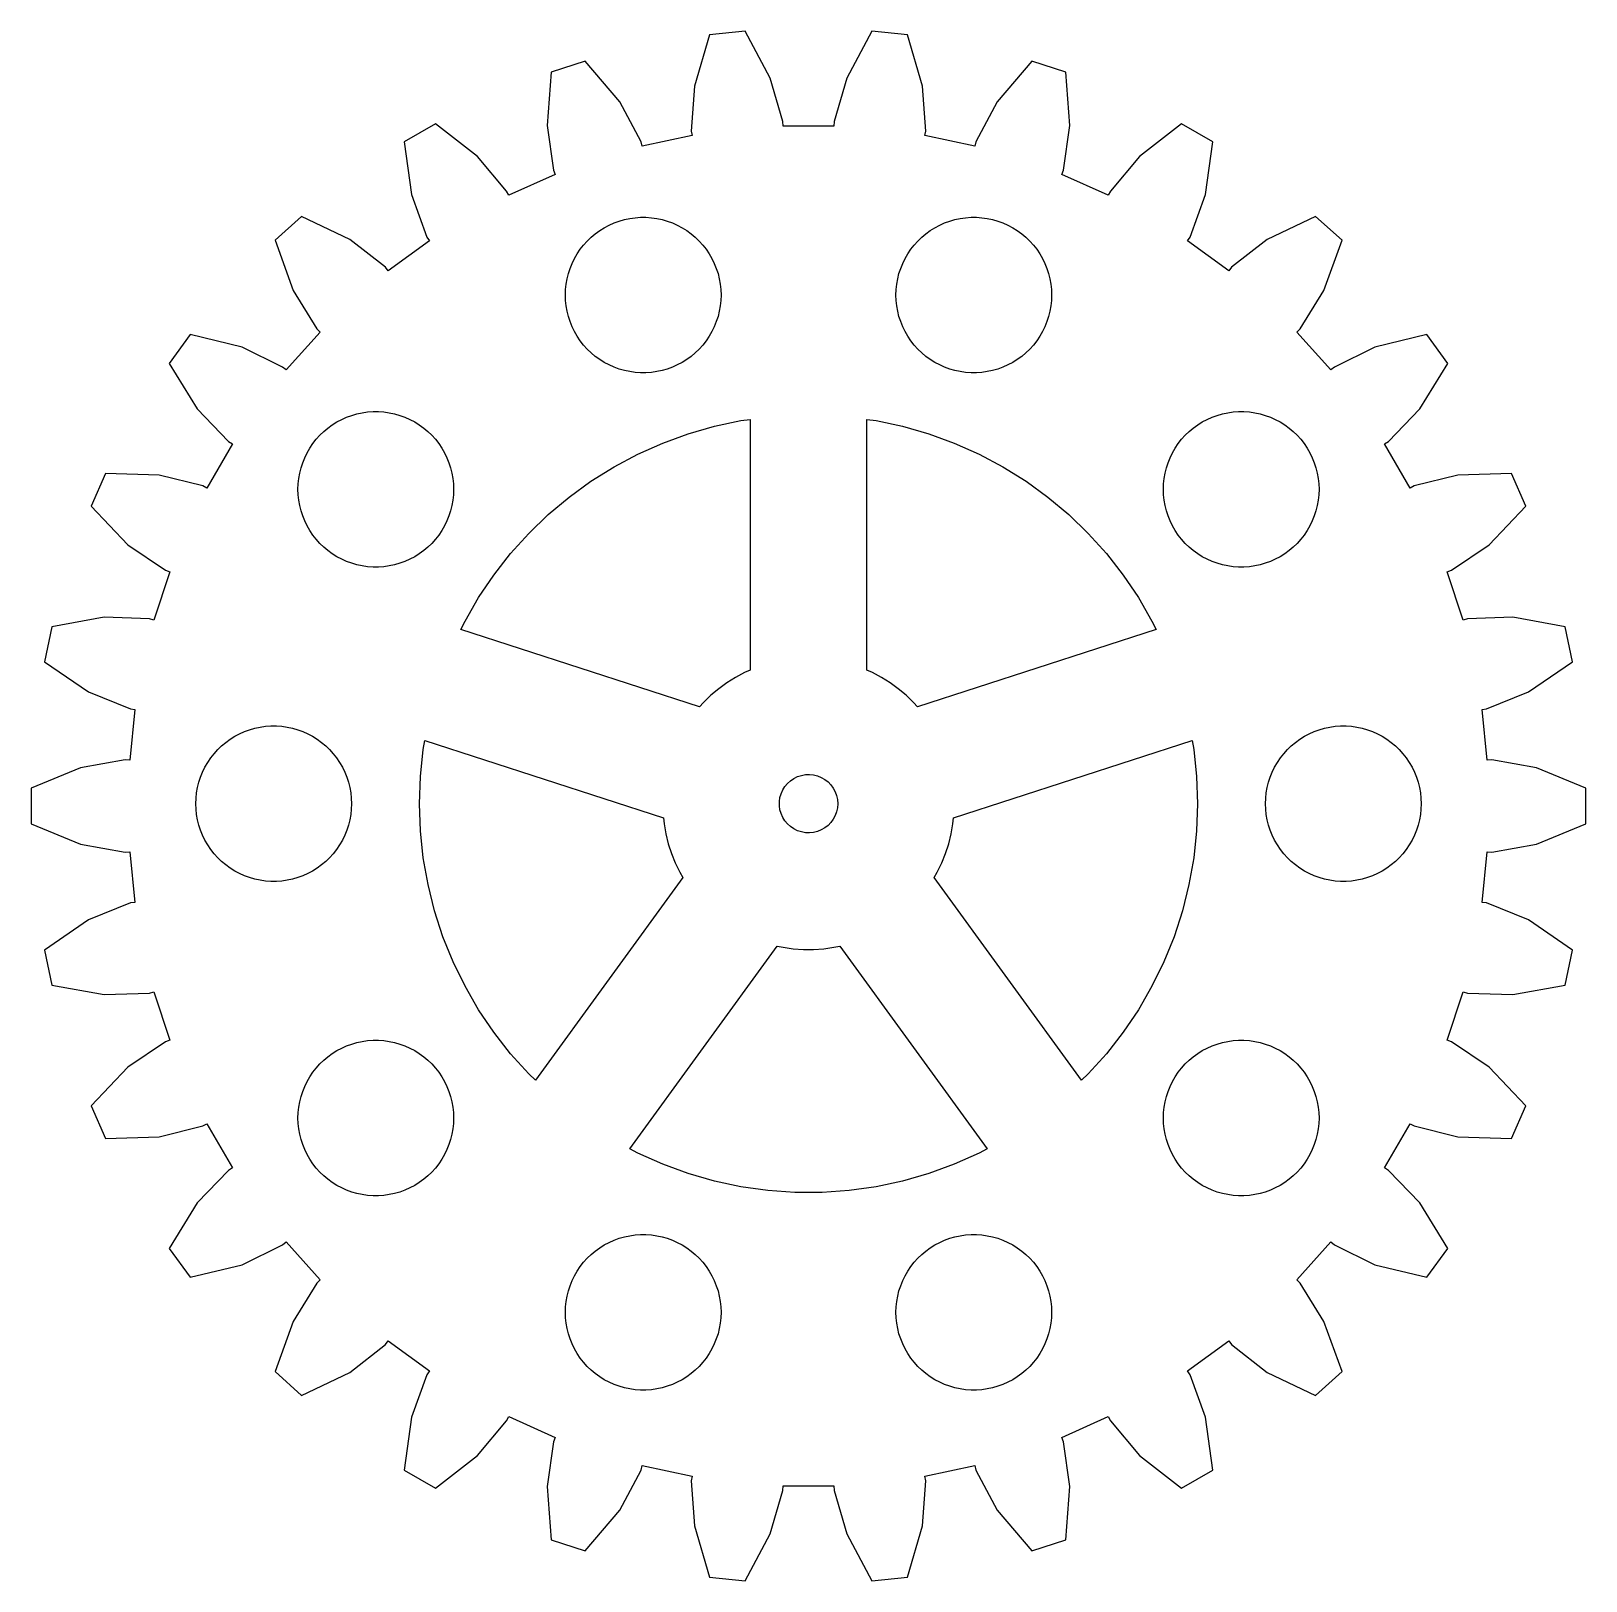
# Model space of a CAD drawing. Header units: metres. Extents: x -8 to 8, y -8 to 7.9.
import ezdxf

# ---------------------------------------------------------------- set-up
doc = ezdxf.new("R2010")
doc.units = ezdxf.units.M

msp = doc.modelspace()

# ---------------------------------------------------------------- linework, layer by layer
for p, q in [((-1.01855, 7.90723), (-1.17285, 7.37988)), ((-0.652344, 7.94531), (-1.01855, 7.90723)), ((-0.392578, 7.46191), (-0.652344, 7.94531)), ((0.652344, 7.94531), (0.392578, 7.46191)), ((1.01855, 7.90723), (0.652344, 7.94531)), ((1.17285, 7.37988), (1.01855, 7.90723)), ((-2.64551, 7.52246), (-2.68652, 6.97461)), ((-2.29492, 7.63574), (-2.64551, 7.52246)), ((-1.94043, 7.2168), (-2.29492, 7.63574)), ((2.29492, 7.63574), (1.94043, 7.2168)), ((2.64551, 7.52246), (2.29492, 7.63574)), ((2.68652, 6.97461), (2.64551, 7.52246)), ((-1.17285, 7.37988), (-1.20508, 6.91699)), ((-0.263672, 7.01562), (-0.392578, 7.46191)), ((0.392578, 7.46191), (0.263672, 7.01562)), ((1.20508, 6.91699), (1.17285, 7.37988)), ((-1.72168, 6.80664), (-1.94043, 7.2168)), ((1.94043, 7.2168), (1.72168, 6.80664)), ((-3.83691, 6.99121), (-4.15625, 6.80762)), ((-3.40332, 6.65527), (-3.83691, 6.99121)), ((-2.68652, 6.97461), (-2.62207, 6.51465)), ((-1.20508, 6.91699), (-1.19727, 6.87012)), ((-0.261719, 6.96777), (-0.263672, 7.01562)), ((0.261719, 6.96777), (-0.261719, 6.96777)), ((0.263672, 7.01562), (0.261719, 6.96777)), ((1.19727, 6.87012), (1.20508, 6.91699)), ((2.62207, 6.51465), (2.68652, 6.97461)), ((3.83691, 6.99121), (3.40332, 6.65527)), ((4.15625, 6.80762), (3.83691, 6.99121)), ((-4.15625, 6.80762), (-4.08301, 6.26367)), ((-1.70996, 6.76074), (-1.72168, 6.80664)), ((-1.19727, 6.87012), (-1.70996, 6.76074)), ((1.70996, 6.76074), (1.19727, 6.87012)), ((1.72168, 6.80664), (1.70996, 6.76074)), ((4.08301, 6.26367), (4.15625, 6.80762)), ((-3.10449, 6.2998), (-3.40332, 6.65527)), ((3.40332, 6.65527), (3.10449, 6.2998)), ((-2.60449, 6.46973), (-3.08301, 6.25684)), ((-2.62207, 6.51465), (-2.60449, 6.46973)), ((2.60449, 6.46973), (2.62207, 6.51465)), ((3.08301, 6.25684), (2.60449, 6.46973)), ((-4.08301, 6.26367), (-3.92383, 5.82617)), ((-3.08301, 6.25684), (-3.10449, 6.2998)), ((3.10449, 6.2998), (3.08301, 6.25684)), ((3.92383, 5.82617), (4.08301, 6.26367)), ((-5.21191, 6.04004), (-5.48535, 5.79395)), ((-4.71777, 5.80176), (-5.21191, 6.04004)), ((-2.14694, 5.89403), (-2.09958, 5.92363)), ((-2.09958, 5.92363), (-2.05028, 5.94984)), ((-2.05028, 5.94984), (-1.99927, 5.97255)), ((-1.99927, 5.97255), (-1.94679, 5.99165)), ((-1.94679, 5.99165), (-1.89313, 6.00703)), ((-1.89313, 6.00703), (-1.8385, 6.01865)), ((-1.8385, 6.01865), (-1.7832, 6.02643)), ((-1.7832, 6.02643), (-1.72751, 6.03032)), ((-1.72751, 6.03032), (-1.67166, 6.03032)), ((-1.67166, 6.03032), (-1.61597, 6.02643)), ((-1.61597, 6.02643), (-1.56067, 6.01865)), ((-1.56067, 6.01865), (-1.50604, 6.00703)), ((-1.50604, 6.00703), (-1.45238, 5.99165)), ((-1.45238, 5.99165), (-1.3999, 5.97255)), ((-1.3999, 5.97255), (-1.34889, 5.94984)), ((-1.34889, 5.94984), (-1.29959, 5.92363)), ((-1.29959, 5.92363), (-1.25223, 5.89403)), ((1.25223, 5.89403), (1.29959, 5.92363)), ((1.29959, 5.92363), (1.34889, 5.94984)), ((1.34889, 5.94984), (1.3999, 5.97255)), ((1.3999, 5.97255), (1.45238, 5.99165)), ((1.45238, 5.99165), (1.50604, 6.00703)), ((1.50604, 6.00703), (1.56067, 6.01865)), ((1.56067, 6.01865), (1.61597, 6.02643)), ((1.61597, 6.02643), (1.67166, 6.03032)), ((1.67166, 6.03032), (1.72751, 6.03032)), ((1.72751, 6.03032), (1.7832, 6.02643)), ((1.7832, 6.02643), (1.8385, 6.01865)), ((1.8385, 6.01865), (1.89313, 6.00703)), ((1.89313, 6.00703), (1.94679, 5.99165)), ((1.94679, 5.99165), (1.99927, 5.97255)), ((1.99927, 5.97255), (2.05028, 5.94984)), ((2.05028, 5.94984), (2.09958, 5.92363)), ((2.09958, 5.92363), (2.14694, 5.89403)), ((5.21191, 6.04004), (4.71777, 5.80176)), ((5.48633, 5.79395), (5.21191, 6.04004)), ((-5.48535, 5.79395), (-5.30078, 5.27734)), ((-4.35059, 5.5166), (-4.71777, 5.80176)), ((-3.89746, 5.78711), (-4.32129, 5.47852)), ((-3.92383, 5.82617), (-3.89746, 5.78711)), ((-2.31242, 5.74504), (-2.27505, 5.78653)), ((-2.27505, 5.78653), (-2.23489, 5.82532)), ((-2.23489, 5.82532), (-2.19211, 5.86121)), ((-2.19211, 5.86121), (-2.14694, 5.89403)), ((-1.25223, 5.89403), (-1.20706, 5.86121)), ((-1.20706, 5.86121), (-1.16428, 5.82532)), ((-1.16428, 5.82532), (-1.12411, 5.78653)), ((-1.12411, 5.78653), (-1.08675, 5.74504)), ((1.08675, 5.74504), (1.12411, 5.78653)), ((1.12411, 5.78653), (1.16428, 5.82532)), ((1.16428, 5.82532), (1.20706, 5.86121)), ((1.20706, 5.86121), (1.25223, 5.89403)), ((2.14694, 5.89403), (2.19211, 5.86121)), ((2.19211, 5.86121), (2.23489, 5.82532)), ((2.23489, 5.82532), (2.27505, 5.78653)), ((2.27505, 5.78653), (2.31242, 5.74504)), ((3.89746, 5.78711), (3.92383, 5.82617)), ((4.32129, 5.47852), (3.89746, 5.78711)), ((4.71777, 5.80176), (4.35059, 5.5166)), ((5.30078, 5.27734), (5.48633, 5.79395)), ((-2.43042, 5.5562), (-2.40594, 5.60638)), ((-2.40594, 5.60638), (-2.37802, 5.65474)), ((-2.37802, 5.65474), (-2.3468, 5.70103)), ((-2.3468, 5.70103), (-2.31242, 5.74504)), ((-1.08675, 5.74504), (-1.05237, 5.70103)), ((-1.05237, 5.70103), (-1.02115, 5.65474)), ((-1.02115, 5.65474), (-0.993225, 5.60638)), ((-0.993225, 5.60638), (-0.96875, 5.5562)), ((0.96875, 5.5562), (0.993225, 5.60638)), ((0.993225, 5.60638), (1.02115, 5.65474)), ((1.02115, 5.65474), (1.05237, 5.70103)), ((1.05237, 5.70103), (1.08675, 5.74504)), ((2.31242, 5.74504), (2.3468, 5.70103)), ((2.3468, 5.70103), (2.37802, 5.65474)), ((2.37802, 5.65474), (2.40594, 5.60638)), ((2.40594, 5.60638), (2.43042, 5.5562)), ((-4.32129, 5.47852), (-4.35059, 5.5166)), ((-2.4821, 5.39713), (-2.4686, 5.45131)), ((-2.4686, 5.45131), (-2.45134, 5.50443)), ((-2.45134, 5.50443), (-2.43042, 5.5562)), ((-0.96875, 5.5562), (-0.94783, 5.50443)), ((-0.94783, 5.50443), (-0.930573, 5.45131)), ((-0.930573, 5.45131), (-0.917068, 5.39713)), ((0.917068, 5.39713), (0.930573, 5.45131)), ((0.930573, 5.45131), (0.94783, 5.50443)), ((0.94783, 5.50443), (0.96875, 5.5562)), ((2.43042, 5.5562), (2.45134, 5.50443)), ((2.45134, 5.50443), (2.4686, 5.45131)), ((2.4686, 5.45131), (2.4821, 5.39713)), ((4.35059, 5.5166), (4.32129, 5.47852)), ((-5.30078, 5.27734), (-5.05469, 4.88281)), ((-2.49959, 5.2308), (-2.49763, 5.28661)), ((-2.49763, 5.28661), (-2.49181, 5.34215)), ((-2.49181, 5.34215), (-2.4821, 5.39713)), ((-0.917068, 5.39713), (-0.907364, 5.34215)), ((-0.907364, 5.34215), (-0.901535, 5.28661)), ((-0.901535, 5.28661), (-0.899582, 5.2308)), ((0.899582, 5.2308), (0.901535, 5.28661)), ((0.901535, 5.28661), (0.907364, 5.34215)), ((0.907364, 5.34215), (0.917068, 5.39713)), ((2.4821, 5.39713), (2.49181, 5.34215)), ((2.49181, 5.34215), (2.49763, 5.28661)), ((2.49763, 5.28661), (2.49959, 5.2308)), ((5.05469, 4.88281), (5.30078, 5.27734)), ((-2.49763, 5.175), (-2.49959, 5.2308)), ((-2.49181, 5.11946), (-2.49763, 5.175)), ((-2.4821, 5.06447), (-2.49181, 5.11946)), ((-0.907364, 5.11946), (-0.917068, 5.06447)), ((-0.901535, 5.175), (-0.907364, 5.11946)), ((-0.899582, 5.2308), (-0.901535, 5.175)), ((0.901535, 5.175), (0.899582, 5.2308)), ((0.907364, 5.11946), (0.901535, 5.175)), ((0.917068, 5.06447), (0.907364, 5.11946)), ((2.49181, 5.11946), (2.4821, 5.06447)), ((2.49763, 5.175), (2.49181, 5.11946)), ((2.49959, 5.2308), (2.49763, 5.175)), ((-2.4686, 5.0103), (-2.4821, 5.06447)), ((-2.45134, 4.95718), (-2.4686, 5.0103)), ((-2.43042, 4.90541), (-2.45134, 4.95718)), ((-0.94783, 4.95718), (-0.96875, 4.90541)), ((-0.930573, 5.0103), (-0.94783, 4.95718)), ((-0.917068, 5.06447), (-0.930573, 5.0103)), ((0.930573, 5.0103), (0.917068, 5.06447)), ((0.94783, 4.95718), (0.930573, 5.0103)), ((0.96875, 4.90541), (0.94783, 4.95718)), ((2.45134, 4.95718), (2.43042, 4.90541)), ((2.4686, 5.0103), (2.45134, 4.95718)), ((2.4821, 5.06447), (2.4686, 5.0103)), ((-6.3584, 4.82422), (-6.5752, 4.52637)), ((-5.8252, 4.69434), (-6.3584, 4.82422)), ((-5.02051, 4.84961), (-5.37109, 4.45996)), ((-5.05469, 4.88281), (-5.02051, 4.84961)), ((-2.40594, 4.85522), (-2.43042, 4.90541)), ((-2.37802, 4.80687), (-2.40594, 4.85522)), ((-2.3468, 4.76057), (-2.37802, 4.80687)), ((-1.02115, 4.80687), (-1.05237, 4.76057)), ((-0.993225, 4.85522), (-1.02115, 4.80687)), ((-0.96875, 4.90541), (-0.993225, 4.85522)), ((0.993225, 4.85522), (0.96875, 4.90541)), ((1.02115, 4.80687), (0.993225, 4.85522)), ((1.05237, 4.76057), (1.02115, 4.80687)), ((2.37802, 4.80687), (2.3468, 4.76057)), ((2.40594, 4.85522), (2.37802, 4.80687)), ((2.43042, 4.90541), (2.40594, 4.85522)), ((5.02051, 4.84961), (5.05469, 4.88281)), ((5.37109, 4.45996), (5.02051, 4.84961)), ((6.3584, 4.82422), (5.8252, 4.69434)), ((6.5752, 4.52637), (6.3584, 4.82422)), ((-5.40723, 4.49023), (-5.8252, 4.69434)), ((-2.31242, 4.71657), (-2.3468, 4.76057)), ((-2.27505, 4.67508), (-2.31242, 4.71657)), ((-2.23489, 4.63629), (-2.27505, 4.67508)), ((-1.12411, 4.67508), (-1.16428, 4.63629)), ((-1.08675, 4.71657), (-1.12411, 4.67508)), ((-1.05237, 4.76057), (-1.08675, 4.71657)), ((1.08675, 4.71657), (1.05237, 4.76057)), ((1.12411, 4.67508), (1.08675, 4.71657)), ((1.16428, 4.63629), (1.12411, 4.67508)), ((2.27505, 4.67508), (2.23489, 4.63629)), ((2.31242, 4.71657), (2.27505, 4.67508)), ((2.3468, 4.76057), (2.31242, 4.71657)), ((5.8252, 4.69434), (5.40723, 4.49023)), ((-6.5752, 4.52637), (-6.28711, 4.05957)), ((-5.37109, 4.45996), (-5.40723, 4.49023)), ((-2.19211, 4.60039), (-2.23489, 4.63629)), ((-2.14694, 4.56757), (-2.19211, 4.60039)), ((-2.09958, 4.53798), (-2.14694, 4.56757)), ((-2.05028, 4.51176), (-2.09958, 4.53798)), ((-1.99927, 4.48906), (-2.05028, 4.51176)), ((-1.94679, 4.46996), (-1.99927, 4.48906)), ((-1.3999, 4.48906), (-1.45238, 4.46996)), ((-1.34889, 4.51176), (-1.3999, 4.48906)), ((-1.29959, 4.53798), (-1.34889, 4.51176)), ((-1.25223, 4.56757), (-1.29959, 4.53798)), ((-1.20706, 4.60039), (-1.25223, 4.56757)), ((-1.16428, 4.63629), (-1.20706, 4.60039)), ((1.20706, 4.60039), (1.16428, 4.63629)), ((1.25223, 4.56757), (1.20706, 4.60039)), ((1.29959, 4.53798), (1.25223, 4.56757)), ((1.34889, 4.51176), (1.29959, 4.53798)), ((1.3999, 4.48906), (1.34889, 4.51176)), ((1.45238, 4.46996), (1.3999, 4.48906)), ((1.99927, 4.48906), (1.94679, 4.46996)), ((2.05028, 4.51176), (1.99927, 4.48906)), ((2.09958, 4.53798), (2.05028, 4.51176)), ((2.14694, 4.56757), (2.09958, 4.53798)), ((2.19211, 4.60039), (2.14694, 4.56757)), ((2.23489, 4.63629), (2.19211, 4.60039)), ((5.40723, 4.49023), (5.37109, 4.45996)), ((6.28711, 4.05957), (6.5752, 4.52637)), ((-1.89313, 4.45456), (-1.94679, 4.46996)), ((-1.8385, 4.44296), (-1.89313, 4.45456)), ((-1.7832, 4.43518), (-1.8385, 4.44296)), ((-1.72751, 4.43129), (-1.7832, 4.43518)), ((-1.67166, 4.43129), (-1.72751, 4.43129)), ((-1.61597, 4.43518), (-1.67166, 4.43129)), ((-1.56067, 4.44296), (-1.61597, 4.43518)), ((-1.50604, 4.45456), (-1.56067, 4.44296)), ((-1.45238, 4.46996), (-1.50604, 4.45456)), ((1.50604, 4.45456), (1.45238, 4.46996)), ((1.56067, 4.44296), (1.50604, 4.45456)), ((1.61597, 4.43518), (1.56067, 4.44296)), ((1.67166, 4.43129), (1.61597, 4.43518)), ((1.72751, 4.43129), (1.67166, 4.43129)), ((1.7832, 4.43518), (1.72751, 4.43129)), ((1.8385, 4.44296), (1.7832, 4.43518)), ((1.89313, 4.45456), (1.8385, 4.44296)), ((1.94679, 4.46996), (1.89313, 4.45456)), ((-6.28711, 4.05957), (-5.96387, 3.72461)), ((-4.69679, 3.99365), (-4.64313, 4.00905)), ((-4.64313, 4.00905), (-4.5885, 4.02066)), ((-4.5885, 4.02066), (-4.5332, 4.02843)), ((-4.5332, 4.02843), (-4.47751, 4.03232)), ((-4.47751, 4.03232), (-4.42166, 4.03232)), ((-4.42166, 4.03232), (-4.36597, 4.02843)), ((-4.36597, 4.02843), (-4.31067, 4.02066)), ((-4.31067, 4.02066), (-4.25604, 4.00905)), ((-4.25604, 4.00905), (-4.20238, 3.99365)), ((4.20238, 3.99365), (4.25604, 4.00905)), ((4.25604, 4.00905), (4.31067, 4.02066)), ((4.31067, 4.02066), (4.36597, 4.02843)), ((4.36597, 4.02843), (4.42166, 4.03232)), ((4.42166, 4.03232), (4.47751, 4.03232)), ((4.47751, 4.03232), (4.5332, 4.02843)), ((4.5332, 4.02843), (4.5885, 4.02066)), ((4.5885, 4.02066), (4.64313, 4.00905)), ((4.64313, 4.00905), (4.69679, 3.99365)), ((5.96387, 3.72461), (6.28711, 4.05957)), ((-4.98489, 3.82733), (-4.94211, 3.86322)), ((-4.94211, 3.86322), (-4.89694, 3.89604)), ((-4.89694, 3.89604), (-4.84958, 3.92563)), ((-4.84958, 3.92563), (-4.80028, 3.95184)), ((-4.80028, 3.95184), (-4.74927, 3.97456)), ((-4.74927, 3.97456), (-4.69679, 3.99365)), ((-4.20238, 3.99365), (-4.1499, 3.97456)), ((-4.1499, 3.97456), (-4.09889, 3.95184)), ((-4.09889, 3.95184), (-4.04959, 3.92563)), ((-4.04959, 3.92563), (-4.00223, 3.89604)), ((-4.00223, 3.89604), (-3.95706, 3.86322)), ((-3.95706, 3.86322), (-3.91428, 3.82733)), ((-1.23605, 3.80421), (-0.967682, 3.88118)), ((-0.967682, 3.88118), (-0.69458, 3.93922)), ((-0.69458, 3.93922), (-0.599991, 3.95251)), ((-0.599991, 3.95251), (-0.599991, 1.37381)), ((0.599991, 1.37381), (0.599991, 3.95251)), ((0.599991, 3.95251), (0.69458, 3.93922)), ((0.69458, 3.93922), (0.967682, 3.88118)), ((0.967682, 3.88118), (1.23605, 3.80421)), ((3.91428, 3.82733), (3.95706, 3.86322)), ((3.95706, 3.86322), (4.00223, 3.89604)), ((4.00223, 3.89604), (4.04959, 3.92563)), ((4.04959, 3.92563), (4.09889, 3.95184)), ((4.09889, 3.95184), (4.1499, 3.97456)), ((4.1499, 3.97456), (4.20238, 3.99365)), ((4.69679, 3.99365), (4.74927, 3.97456)), ((4.74927, 3.97456), (4.80028, 3.95184)), ((4.80028, 3.95184), (4.84958, 3.92563)), ((4.84958, 3.92563), (4.89694, 3.89604)), ((4.89694, 3.89604), (4.94211, 3.86322)), ((4.94211, 3.86322), (4.98489, 3.82733)), ((-5.92383, 3.69922), (-6.18555, 3.24512)), ((-5.96387, 3.72461), (-5.92383, 3.69922)), ((-5.12802, 3.65675), (-5.0968, 3.70303)), ((-5.0968, 3.70303), (-5.06242, 3.74704)), ((-5.06242, 3.74704), (-5.02505, 3.78854)), ((-5.02505, 3.78854), (-4.98489, 3.82733)), ((-3.91428, 3.82733), (-3.87411, 3.78854)), ((-3.87411, 3.78854), (-3.83675, 3.74704)), ((-3.83675, 3.74704), (-3.80237, 3.70303)), ((-3.80237, 3.70303), (-3.77115, 3.65675)), ((-1.75348, 3.59517), (-1.49841, 3.70872)), ((-1.49841, 3.70872), (-1.23605, 3.80421)), ((1.23605, 3.80421), (1.49841, 3.70872)), ((1.49841, 3.70872), (1.75348, 3.59517)), ((3.77115, 3.65675), (3.80237, 3.70303)), ((3.80237, 3.70303), (3.83675, 3.74704)), ((3.83675, 3.74704), (3.87411, 3.78854)), ((3.87411, 3.78854), (3.91428, 3.82733)), ((4.98489, 3.82733), (5.02505, 3.78854)), ((5.02505, 3.78854), (5.06242, 3.74704)), ((5.06242, 3.74704), (5.0968, 3.70303)), ((5.0968, 3.70303), (5.12802, 3.65675)), ((5.92383, 3.69922), (5.96387, 3.72461)), ((6.18555, 3.24512), (5.92383, 3.69922)), ((-5.20134, 3.50642), (-5.18042, 3.5582)), ((-5.18042, 3.5582), (-5.15594, 3.60838)), ((-5.15594, 3.60838), (-5.12802, 3.65675)), ((-3.77115, 3.65675), (-3.74323, 3.60838)), ((-3.74323, 3.60838), (-3.71875, 3.5582)), ((-3.71875, 3.5582), (-3.69783, 3.50642)), ((-1.99998, 3.4641), (-1.75348, 3.59517)), ((1.75348, 3.59517), (2, 3.4641)), ((3.69783, 3.50642), (3.71875, 3.5582)), ((3.71875, 3.5582), (3.74323, 3.60838)), ((3.74323, 3.60838), (3.77115, 3.65675)), ((5.12802, 3.65675), (5.15594, 3.60838)), ((5.15594, 3.60838), (5.18042, 3.5582)), ((5.18042, 3.5582), (5.20134, 3.50642)), ((-7.22754, 3.39648), (-7.37793, 3.05957)), ((-6.67871, 3.37988), (-7.22754, 3.39648)), ((-6.22754, 3.26758), (-6.67871, 3.37988)), ((-5.24181, 3.34415), (-5.2321, 3.39914)), ((-5.2321, 3.39914), (-5.2186, 3.45332)), ((-5.2186, 3.45332), (-5.20134, 3.50642)), ((-3.69783, 3.50642), (-3.68057, 3.45332)), ((-3.68057, 3.45332), (-3.66707, 3.39914)), ((-3.66707, 3.39914), (-3.65736, 3.34415)), ((-2.23677, 3.31615), (-1.99998, 3.4641)), ((2, 3.4641), (2.23677, 3.31615)), ((3.65736, 3.34415), (3.66707, 3.39914)), ((3.66707, 3.39914), (3.68057, 3.45332)), ((3.68057, 3.45332), (3.69783, 3.50642)), ((5.20134, 3.50642), (5.2186, 3.45332)), ((5.2186, 3.45332), (5.2321, 3.39914)), ((5.2321, 3.39914), (5.24181, 3.34415)), ((6.67871, 3.37988), (6.22852, 3.26758)), ((7.22754, 3.39648), (6.67871, 3.37988)), ((7.37793, 3.05957), (7.22754, 3.39648)), ((-6.18555, 3.24512), (-6.22754, 3.26758)), ((-5.24959, 3.23282), (-5.24763, 3.28862)), ((-5.24763, 3.177), (-5.24959, 3.23282)), ((-5.24763, 3.28862), (-5.24181, 3.34415)), ((-3.65736, 3.34415), (-3.65154, 3.28862)), ((-3.65154, 3.28862), (-3.64958, 3.23282)), ((-3.64958, 3.23282), (-3.65154, 3.177)), ((-2.46263, 3.15204), (-2.23677, 3.31615)), ((2.23677, 3.31615), (2.46263, 3.15204)), ((3.64958, 3.23282), (3.65154, 3.28862)), ((3.65154, 3.177), (3.64958, 3.23282)), ((3.65154, 3.28862), (3.65736, 3.34415)), ((5.24181, 3.34415), (5.24763, 3.28862)), ((5.24763, 3.28862), (5.24959, 3.23282)), ((5.24959, 3.23282), (5.24763, 3.177)), ((6.22852, 3.26758), (6.18555, 3.24512)), ((-7.37793, 3.05957), (-6.99805, 2.66309)), ((-5.24181, 3.12148), (-5.24763, 3.177)), ((-5.2321, 3.06648), (-5.24181, 3.12148)), ((-5.2186, 3.0123), (-5.2321, 3.06648)), ((-3.66707, 3.06648), (-3.68057, 3.0123)), ((-3.65736, 3.12148), (-3.66707, 3.06648)), ((-3.65154, 3.177), (-3.65736, 3.12148)), ((-2.67651, 2.97256), (-2.46263, 3.15204)), ((2.46263, 3.15204), (2.67651, 2.97256)), ((3.65736, 3.12148), (3.65154, 3.177)), ((3.66707, 3.06648), (3.65736, 3.12148)), ((3.68057, 3.0123), (3.66707, 3.06648)), ((5.2321, 3.06648), (5.2186, 3.0123)), ((5.24181, 3.12148), (5.2321, 3.06648)), ((5.24763, 3.177), (5.24181, 3.12148)), ((6.99805, 2.66309), (7.37793, 3.05957)), ((-5.20134, 2.9592), (-5.2186, 3.0123)), ((-5.18042, 2.90742), (-5.20134, 2.9592)), ((-5.15594, 2.85724), (-5.18042, 2.90742)), ((-3.71875, 2.90742), (-3.74323, 2.85724)), ((-3.69783, 2.9592), (-3.71875, 2.90742)), ((-3.68057, 3.0123), (-3.69783, 2.9592)), ((-2.87735, 2.77863), (-2.67651, 2.97256)), ((2.67651, 2.97256), (2.87735, 2.77863)), ((3.69783, 2.9592), (3.68057, 3.0123)), ((3.71875, 2.90742), (3.69783, 2.9592)), ((3.74323, 2.85724), (3.71875, 2.90742)), ((5.18042, 2.90742), (5.15594, 2.85724)), ((5.20134, 2.9592), (5.18042, 2.90742)), ((5.2186, 3.0123), (5.20134, 2.9592)), ((-5.12802, 2.80887), (-5.15594, 2.85724)), ((-5.0968, 2.76259), (-5.12802, 2.80887)), ((-5.06242, 2.71858), (-5.0968, 2.76259)), ((-5.02505, 2.67708), (-5.06242, 2.71858)), ((-3.83675, 2.71858), (-3.87411, 2.67708)), ((-3.80237, 2.76259), (-3.83675, 2.71858)), ((-3.77115, 2.80887), (-3.80237, 2.76259)), ((-3.74323, 2.85724), (-3.77115, 2.80887)), ((-3.06416, 2.57114), (-2.87735, 2.77863)), ((2.87735, 2.77863), (3.06416, 2.57114)), ((3.77115, 2.80887), (3.74323, 2.85724)), ((3.80237, 2.76259), (3.77115, 2.80887)), ((3.83675, 2.71858), (3.80237, 2.76259)), ((3.87411, 2.67708), (3.83675, 2.71858)), ((5.06242, 2.71858), (5.02505, 2.67708)), ((5.0968, 2.76259), (5.06242, 2.71858)), ((5.12802, 2.80887), (5.0968, 2.76259)), ((5.15594, 2.85724), (5.12802, 2.80887)), ((-6.99805, 2.66309), (-6.61328, 2.40234)), ((-4.98489, 2.63829), (-5.02505, 2.67708)), ((-4.94211, 2.6024), (-4.98489, 2.63829)), ((-4.89694, 2.56958), (-4.94211, 2.6024)), ((-4.84958, 2.53999), (-4.89694, 2.56958)), ((-4.00223, 2.56958), (-4.04959, 2.53999)), ((-3.95706, 2.6024), (-4.00223, 2.56958)), ((-3.91428, 2.63829), (-3.95706, 2.6024)), ((-3.87411, 2.67708), (-3.91428, 2.63829)), ((-3.23605, 2.35114), (-3.06416, 2.57114)), ((3.06416, 2.57114), (3.23605, 2.35114)), ((3.91428, 2.63829), (3.87411, 2.67708)), ((3.95706, 2.6024), (3.91428, 2.63829)), ((4.00223, 2.56958), (3.95706, 2.6024)), ((4.04959, 2.53999), (4.00223, 2.56958)), ((4.89694, 2.56958), (4.84958, 2.53999)), ((4.94211, 2.6024), (4.89694, 2.56958)), ((4.98489, 2.63829), (4.94211, 2.6024)), ((5.02505, 2.67708), (4.98489, 2.63829)), ((6.61328, 2.40234), (6.99805, 2.66309)), ((-6.61328, 2.40234), (-6.56836, 2.38574)), ((-4.80028, 2.51378), (-4.84958, 2.53999)), ((-4.74927, 2.49106), (-4.80028, 2.51378)), ((-4.69679, 2.47197), (-4.74927, 2.49106)), ((-4.64313, 2.45657), (-4.69679, 2.47197)), ((-4.5885, 2.44496), (-4.64313, 2.45657)), ((-4.5332, 2.43719), (-4.5885, 2.44496)), ((-4.47751, 2.4333), (-4.5332, 2.43719)), ((-4.42166, 2.4333), (-4.47751, 2.4333)), ((-4.36597, 2.43719), (-4.42166, 2.4333)), ((-4.31067, 2.44496), (-4.36597, 2.43719)), ((-4.25604, 2.45657), (-4.31067, 2.44496)), ((-4.20238, 2.47197), (-4.25604, 2.45657)), ((-4.1499, 2.49106), (-4.20238, 2.47197)), ((-4.09889, 2.51378), (-4.1499, 2.49106)), ((-4.04959, 2.53999), (-4.09889, 2.51378)), ((4.09889, 2.51378), (4.04959, 2.53999)), ((4.1499, 2.49106), (4.09889, 2.51378)), ((4.20238, 2.47197), (4.1499, 2.49106)), ((4.25604, 2.45657), (4.20238, 2.47197)), ((4.31067, 2.44496), (4.25604, 2.45657)), ((4.36597, 2.43719), (4.31067, 2.44496)), ((4.42166, 2.4333), (4.36597, 2.43719)), ((4.47751, 2.4333), (4.42166, 2.4333)), ((4.5332, 2.43719), (4.47751, 2.4333)), ((4.5885, 2.44496), (4.5332, 2.43719)), ((4.64313, 2.45657), (4.5885, 2.44496)), ((4.69679, 2.47197), (4.64313, 2.45657)), ((4.74927, 2.49106), (4.69679, 2.47197)), ((4.80028, 2.51378), (4.74927, 2.49106)), ((4.84958, 2.53999), (4.80028, 2.51378)), ((6.56836, 2.38574), (6.61328, 2.40234)), ((-6.56836, 2.38574), (-6.73047, 1.8877)), ((-3.39218, 2.11967), (-3.23605, 2.35114)), ((3.23605, 2.35114), (3.39218, 2.11967)), ((6.73047, 1.8877), (6.56836, 2.38574)), ((-3.53178, 1.87788), (-3.39218, 2.11967)), ((3.39218, 2.11967), (3.53178, 1.87788)), ((-7.78125, 1.81836), (-7.85742, 1.45801)), ((-7.24121, 1.91699), (-7.78125, 1.81836)), ((-6.77637, 1.90039), (-7.24121, 1.91699)), ((-6.73047, 1.8877), (-6.77637, 1.90039)), ((-3.57365, 1.79202), (-3.53178, 1.87788)), ((-1.12115, 0.995163), (-3.57365, 1.79202)), ((3.57365, 1.79202), (1.12115, 0.995163)), ((3.53178, 1.87788), (3.57365, 1.79202)), ((6.77637, 1.90039), (6.73047, 1.8877)), ((7.24121, 1.91699), (6.77637, 1.90039)), ((7.78125, 1.81836), (7.24121, 1.91699)), ((7.85742, 1.45801), (7.78125, 1.81836)), ((-7.85742, 1.45801), (-7.4043, 1.14941)), ((7.4043, 1.14941), (7.85742, 1.45801)), ((-0.749985, 1.29903), (-0.838776, 1.24355)), ((-0.657547, 1.34819), (-0.749985, 1.29903)), ((-0.599991, 1.37381), (-0.657547, 1.34819)), ((0.657547, 1.34819), (0.599991, 1.37381)), ((0.75, 1.29903), (0.657547, 1.34819)), ((0.838776, 1.24355), (0.75, 1.29903)), ((-7.4043, 1.14941), (-6.97266, 0.974609)), ((-0.923477, 1.18201), (-1.00369, 1.11472)), ((-0.838776, 1.24355), (-0.923477, 1.18201)), ((0.923477, 1.18201), (0.838776, 1.24355)), ((1.00369, 1.11472), (0.923477, 1.18201)), ((6.97266, 0.974609), (7.4043, 1.14941)), ((-6.92578, 0.967773), (-6.98047, 0.446289)), ((-6.97266, 0.974609), (-6.92578, 0.967773)), ((-1.07899, 1.04198), (-1.12115, 0.995163)), ((-1.00369, 1.11472), (-1.07899, 1.04198)), ((1.07899, 1.04198), (1.00369, 1.11472)), ((1.12115, 0.995163), (1.07899, 1.04198)), ((6.92578, 0.967773), (6.97266, 0.974609)), ((6.98047, 0.446289), (6.92578, 0.967773)), ((-5.58362, 0.795609), (-5.52791, 0.7995)), ((-5.52791, 0.7995), (-5.47208, 0.7995)), ((-5.47208, 0.7995), (-5.41637, 0.795609)), ((5.41637, 0.795609), (5.47208, 0.7995)), ((5.47208, 0.7995), (5.52791, 0.7995)), ((5.52791, 0.7995), (5.58362, 0.795609)), ((-5.99252, 0.630402), (-5.94734, 0.663223)), ((-5.94734, 0.663223), (-5.89999, 0.69281)), ((-5.89999, 0.69281), (-5.85069, 0.719025)), ((-5.85069, 0.719025), (-5.79968, 0.741745)), ((-5.79968, 0.741745), (-5.74721, 0.760834)), ((-5.74721, 0.760834), (-5.69353, 0.77623)), ((-5.69353, 0.77623), (-5.63892, 0.787842)), ((-5.63892, 0.787842), (-5.58362, 0.795609)), ((-5.41637, 0.795609), (-5.36107, 0.787842)), ((-5.36107, 0.787842), (-5.30646, 0.77623)), ((-5.30646, 0.77623), (-5.25278, 0.760834)), ((-5.25278, 0.760834), (-5.2003, 0.741745)), ((-5.2003, 0.741745), (-5.14929, 0.719025)), ((-5.14929, 0.719025), (-5.09999, 0.69281)), ((-5.09999, 0.69281), (-5.05264, 0.663223)), ((-5.05264, 0.663223), (-5.00746, 0.630402)), ((-3.96106, 0.556686), (-3.94447, 0.650757)), ((-3.94447, 0.650757), (-1.49199, -0.146088)), ((1.49199, -0.146088), (3.94447, 0.650757)), ((3.94447, 0.650757), (3.96106, 0.556686)), ((5.00746, 0.630402), (5.05264, 0.663223)), ((5.05264, 0.663223), (5.09999, 0.69281)), ((5.09999, 0.69281), (5.14929, 0.719025)), ((5.14929, 0.719025), (5.2003, 0.741745)), ((5.2003, 0.741745), (5.25278, 0.760834)), ((5.25278, 0.760834), (5.30646, 0.77623)), ((5.30646, 0.77623), (5.36107, 0.787842)), ((5.36107, 0.787842), (5.41637, 0.795609)), ((5.58362, 0.795609), (5.63892, 0.787842)), ((5.63892, 0.787842), (5.69353, 0.77623)), ((5.69353, 0.77623), (5.74721, 0.760834)), ((5.74721, 0.760834), (5.79968, 0.741745)), ((5.79968, 0.741745), (5.85069, 0.719025)), ((5.85069, 0.719025), (5.89999, 0.69281)), ((5.89999, 0.69281), (5.94734, 0.663223)), ((5.94734, 0.663223), (5.99252, 0.630402)), ((-6.1472, 0.470215), (-6.11282, 0.514221)), ((-6.11282, 0.514221), (-6.07547, 0.555725)), ((-6.07547, 0.555725), (-6.03529, 0.594513)), ((-6.03529, 0.594513), (-5.99252, 0.630402)), ((-5.00746, 0.630402), (-4.96469, 0.594513)), ((-4.96469, 0.594513), (-4.92451, 0.555725)), ((-4.92451, 0.555725), (-4.88716, 0.514221)), ((-4.88716, 0.514221), (-4.85278, 0.470215)), ((-3.99025, 0.279022), (-3.96106, 0.556686)), ((3.96106, 0.556686), (3.99025, 0.279022)), ((4.85278, 0.470215), (4.88716, 0.514221)), ((4.88716, 0.514221), (4.92451, 0.555725)), ((4.92451, 0.555725), (4.96469, 0.594513)), ((4.96469, 0.594513), (5.00746, 0.630402)), ((5.99252, 0.630402), (6.03529, 0.594513)), ((6.03529, 0.594513), (6.07547, 0.555725)), ((6.07547, 0.555725), (6.11282, 0.514221)), ((6.11282, 0.514221), (6.1472, 0.470215)), ((-7.48633, 0.369141), (-7.99414, 0.161133)), ((-7.02832, 0.450195), (-7.48633, 0.369141)), ((-6.98047, 0.446289), (-7.02832, 0.450195)), ((-6.25174, 0.273605), (-6.23083, 0.325378)), ((-6.23083, 0.325378), (-6.20634, 0.375565)), ((-6.20634, 0.375565), (-6.17844, 0.423935)), ((-6.17844, 0.423935), (-6.1472, 0.470215)), ((-4.85278, 0.470215), (-4.82155, 0.423935)), ((-4.82155, 0.423935), (-4.79364, 0.375565)), ((-4.79364, 0.375565), (-4.76915, 0.325378)), ((-4.76915, 0.325378), (-4.74825, 0.273605)), ((4.74825, 0.273605), (4.76915, 0.325378)), ((4.76915, 0.325378), (4.79364, 0.375565)), ((4.79364, 0.375565), (4.82155, 0.423935)), ((4.82155, 0.423935), (4.85278, 0.470215)), ((6.1472, 0.470215), (6.17844, 0.423935)), ((6.17844, 0.423935), (6.20634, 0.375565)), ((6.20634, 0.375565), (6.23083, 0.325378)), ((6.23083, 0.325378), (6.25174, 0.273605)), ((7.02832, 0.450195), (6.98047, 0.446289)), ((7.48633, 0.369141), (7.02832, 0.450195)), ((7.99414, 0.161133), (7.48633, 0.369141)), ((-7.99414, 0.161133), (-7.99414, -0.208008)), ((-6.29221, 0.111328), (-6.28252, 0.166321)), ((-6.28252, 0.166321), (-6.269, 0.220505)), ((-6.269, 0.220505), (-6.25174, 0.273605)), ((-4.74825, 0.273605), (-4.73099, 0.220505)), ((-4.73099, 0.220505), (-4.71747, 0.166321)), ((-4.71747, 0.166321), (-4.70778, 0.111328)), ((-4, 0), (-3.99025, 0.279022)), ((-0.264877, 0.140839), (-0.242691, 0.176331)), ((-0.242691, 0.176331), (-0.21579, 0.208389)), ((-0.21579, 0.208389), (-0.184692, 0.236389)), ((-0.184692, 0.236389), (-0.149994, 0.259796)), ((-0.149994, 0.259796), (-0.112381, 0.278152)), ((-0.112381, 0.278152), (-0.072571, 0.291077)), ((-0.072571, 0.291077), (-0.031357, 0.298355)), ((-0.031357, 0.298355), (0.010467, 0.299805)), ((0.010467, 0.299805), (0.052094, 0.295441)), ((0.052094, 0.295441), (0.092697, 0.285309)), ((0.092697, 0.285309), (0.1315, 0.269638)), ((0.1315, 0.269638), (0.167755, 0.248703)), ((0.167755, 0.248703), (0.200729, 0.222931)), ((0.200729, 0.222931), (0.229813, 0.192825)), ((0.229813, 0.192825), (0.25441, 0.158966)), ((3.99025, 0.279022), (4, 0)), ((4.70778, 0.111328), (4.71747, 0.166321)), ((4.71747, 0.166321), (4.73099, 0.220505)), ((4.73099, 0.220505), (4.74825, 0.273605)), ((6.25174, 0.273605), (6.269, 0.220505)), ((6.269, 0.220505), (6.28252, 0.166321)), ((6.28252, 0.166321), (6.29221, 0.111328)), ((7.99414, -0.208008), (7.99414, 0.161133)), ((-6.29999, 0), (-6.29805, 0.055801)), ((-6.29805, -0.055801), (-6.29999, 0)), ((-6.29805, 0.055801), (-6.29221, 0.111328)), ((-4.70778, 0.111328), (-4.70193, 0.055801)), ((-4.70193, 0.055801), (-4.7, 0)), ((-4.7, 0), (-4.70193, -0.055801)), ((-3.99025, -0.279022), (-4, 0)), ((-0.299255, 0.02092), (-0.293442, 0.062363)), ((-0.299255, -0.02092), (-0.299255, 0.02092)), ((-0.293442, 0.062363), (-0.281906, 0.1026)), ((-0.281906, 0.1026), (-0.264877, 0.140839)), ((0.25441, 0.158966), (0.274063, 0.122009)), ((0.274063, 0.122009), (0.288376, 0.082687)), ((0.288376, 0.082687), (0.297073, 0.041748)), ((0.297073, 0.041748), (0.299988, 0)), ((0.299988, 0), (0.297073, -0.041748)), ((4, 0), (3.99025, -0.279022)), ((4.7, 0), (4.70193, 0.055801)), ((4.70193, -0.055801), (4.7, 0)), ((4.70193, 0.055801), (4.70778, 0.111328)), ((6.29221, 0.111328), (6.29805, 0.055801)), ((6.29805, 0.055801), (6.29999, 0)), ((6.29999, 0), (6.29805, -0.055801)), ((-6.29221, -0.111328), (-6.29805, -0.055801)), ((-6.28252, -0.166321), (-6.29221, -0.111328)), ((-4.70778, -0.111328), (-4.71747, -0.166321)), ((-4.70193, -0.055801), (-4.70778, -0.111328)), ((-1.49199, -0.146088), (-1.4854, -0.208755)), ((-0.293442, -0.062363), (-0.299255, -0.02092)), ((-0.281906, -0.1026), (-0.293442, -0.062363)), ((-0.264877, -0.140839), (-0.281906, -0.1026)), ((-0.242691, -0.176331), (-0.264877, -0.140839)), ((0.25441, -0.158966), (0.229813, -0.192825)), ((0.274063, -0.122009), (0.25441, -0.158966)), ((0.288376, -0.082687), (0.274063, -0.122009)), ((0.297073, -0.041748), (0.288376, -0.082687)), ((1.4854, -0.208755), (1.49199, -0.146088)), ((4.70778, -0.111328), (4.70193, -0.055801)), ((4.71747, -0.166321), (4.70778, -0.111328)), ((6.29221, -0.111328), (6.28252, -0.166321)), ((6.29805, -0.055801), (6.29221, -0.111328)), ((-7.99414, -0.208008), (-7.48633, -0.416016)), ((-6.269, -0.220505), (-6.28252, -0.166321)), ((-6.25174, -0.273605), (-6.269, -0.220505)), ((-6.23083, -0.325378), (-6.25174, -0.273605)), ((-4.74825, -0.273605), (-4.76915, -0.325378)), ((-4.73099, -0.220505), (-4.74825, -0.273605)), ((-4.71747, -0.166321), (-4.73099, -0.220505)), ((-3.96106, -0.556686), (-3.99025, -0.279022)), ((-1.4854, -0.208755), (-1.46721, -0.311859)), ((-1.46721, -0.311859), (-1.44188, -0.413452)), ((-0.21579, -0.208389), (-0.242691, -0.176331)), ((-0.184692, -0.236389), (-0.21579, -0.208389)), ((-0.149994, -0.259796), (-0.184692, -0.236389)), ((-0.112381, -0.278152), (-0.149994, -0.259796)), ((-0.072571, -0.291077), (-0.112381, -0.278152)), ((-0.031357, -0.298355), (-0.072571, -0.291077)), ((0.010467, -0.299805), (-0.031357, -0.298355)), ((0.052094, -0.295441), (0.010467, -0.299805)), ((0.092697, -0.285309), (0.052094, -0.295441)), ((0.1315, -0.269638), (0.092697, -0.285309)), ((0.167755, -0.248703), (0.1315, -0.269638)), ((0.200729, -0.222931), (0.167755, -0.248703)), ((0.229813, -0.192825), (0.200729, -0.222931)), ((1.44188, -0.413452), (1.46721, -0.311859)), ((1.46721, -0.311859), (1.4854, -0.208755)), ((3.99025, -0.279022), (3.96106, -0.556686)), ((4.73099, -0.220505), (4.71747, -0.166321)), ((4.74825, -0.273605), (4.73099, -0.220505)), ((4.76915, -0.325378), (4.74825, -0.273605)), ((6.25174, -0.273605), (6.23083, -0.325378)), ((6.269, -0.220505), (6.25174, -0.273605)), ((6.28252, -0.166321), (6.269, -0.220505)), ((7.48633, -0.416016), (7.99414, -0.208008)), ((-7.48633, -0.416016), (-7.02832, -0.49707)), ((-6.20634, -0.375565), (-6.23083, -0.325378)), ((-6.17844, -0.423935), (-6.20634, -0.375565)), ((-6.1472, -0.470215), (-6.17844, -0.423935)), ((-6.11282, -0.514221), (-6.1472, -0.470215)), ((-4.85278, -0.470215), (-4.88716, -0.514221)), ((-4.82155, -0.423935), (-4.85278, -0.470215)), ((-4.79364, -0.375565), (-4.82155, -0.423935)), ((-4.76915, -0.325378), (-4.79364, -0.375565)), ((-1.44188, -0.413452), (-1.40953, -0.513016)), ((1.40953, -0.513016), (1.44188, -0.413452)), ((4.79364, -0.375565), (4.76915, -0.325378)), ((4.82155, -0.423935), (4.79364, -0.375565)), ((4.85278, -0.470215), (4.82155, -0.423935)), ((4.88716, -0.514221), (4.85278, -0.470215)), ((6.1472, -0.470215), (6.11282, -0.514221)), ((6.17844, -0.423935), (6.1472, -0.470215)), ((6.20634, -0.375565), (6.17844, -0.423935)), ((6.23083, -0.325378), (6.20634, -0.375565)), ((7.02832, -0.49707), (7.48633, -0.416016)), ((-7.02832, -0.49707), (-6.98047, -0.494141)), ((-6.98047, -0.494141), (-6.92578, -1.01465)), ((-6.07547, -0.555725), (-6.11282, -0.514221)), ((-6.03529, -0.594513), (-6.07547, -0.555725)), ((-5.99252, -0.630402), (-6.03529, -0.594513)), ((-5.94734, -0.663223), (-5.99252, -0.630402)), ((-5.00746, -0.630402), (-5.05264, -0.663223)), ((-4.96469, -0.594513), (-5.00746, -0.630402)), ((-4.92451, -0.555725), (-4.96469, -0.594513)), ((-4.88716, -0.514221), (-4.92451, -0.555725)), ((-3.91258, -0.831635), (-3.96106, -0.556686)), ((-1.40953, -0.513016), (-1.37032, -0.610092)), ((-1.37032, -0.610092), (-1.32442, -0.704193)), ((1.32442, -0.704193), (1.37032, -0.610092)), ((1.37032, -0.610092), (1.40953, -0.513016)), ((3.96106, -0.556686), (3.91258, -0.831635)), ((4.92451, -0.555725), (4.88716, -0.514221)), ((4.96469, -0.594513), (4.92451, -0.555725)), ((5.00746, -0.630402), (4.96469, -0.594513)), ((5.05264, -0.663223), (5.00746, -0.630402)), ((5.99252, -0.630402), (5.94734, -0.663223)), ((6.03529, -0.594513), (5.99252, -0.630402)), ((6.07547, -0.555725), (6.03529, -0.594513)), ((6.11282, -0.514221), (6.07547, -0.555725)), ((6.92578, -1.01465), (6.98047, -0.494141)), ((6.98047, -0.494141), (7.02832, -0.49707)), ((-5.89999, -0.69281), (-5.94734, -0.663223)), ((-5.85069, -0.719025), (-5.89999, -0.69281)), ((-5.79968, -0.741745), (-5.85069, -0.719025)), ((-5.74721, -0.760834), (-5.79968, -0.741745)), ((-5.69353, -0.77623), (-5.74721, -0.760834)), ((-5.63892, -0.787842), (-5.69353, -0.77623)), ((-5.58362, -0.795609), (-5.63892, -0.787842)), ((-5.52791, -0.7995), (-5.58362, -0.795609)), ((-5.41637, -0.795609), (-5.47208, -0.7995)), ((-5.36107, -0.787842), (-5.41637, -0.795609)), ((-5.30646, -0.77623), (-5.36107, -0.787842)), ((-5.25278, -0.760834), (-5.30646, -0.77623)), ((-5.2003, -0.741745), (-5.25278, -0.760834)), ((-5.14929, -0.719025), (-5.2003, -0.741745)), ((-5.09999, -0.69281), (-5.14929, -0.719025)), ((-5.05264, -0.663223), (-5.09999, -0.69281)), ((-1.29291, -0.758759), (-2.80864, -2.84499)), ((-1.32442, -0.704193), (-1.29291, -0.758759)), ((1.29291, -0.758759), (1.32442, -0.704193)), ((2.80864, -2.84499), (1.29291, -0.758759)), ((5.09999, -0.69281), (5.05264, -0.663223)), ((5.14929, -0.719025), (5.09999, -0.69281)), ((5.2003, -0.741745), (5.14929, -0.719025)), ((5.25278, -0.760834), (5.2003, -0.741745)), ((5.30646, -0.77623), (5.25278, -0.760834)), ((5.36107, -0.787842), (5.30646, -0.77623)), ((5.41637, -0.795609), (5.36107, -0.787842)), ((5.47208, -0.7995), (5.41637, -0.795609)), ((5.58362, -0.795609), (5.52791, -0.7995)), ((5.63892, -0.787842), (5.58362, -0.795609)), ((5.69353, -0.77623), (5.63892, -0.787842)), ((5.74721, -0.760834), (5.69353, -0.77623)), ((5.79968, -0.741745), (5.74721, -0.760834)), ((5.85069, -0.719025), (5.79968, -0.741745)), ((5.89999, -0.69281), (5.85069, -0.719025)), ((5.94734, -0.663223), (5.89999, -0.69281)), ((-5.47208, -0.7995), (-5.52791, -0.7995)), ((-3.84503, -1.10254), (-3.91258, -0.831635)), ((3.91258, -0.831635), (3.84503, -1.10254)), ((5.52791, -0.7995), (5.47208, -0.7995)), ((-6.97266, -1.02148), (-7.4043, -1.19629)), ((-6.92578, -1.01465), (-6.97266, -1.02148)), ((-3.75876, -1.36807), (-3.84503, -1.10254)), ((3.84503, -1.10254), (3.75876, -1.36807)), ((6.97266, -1.02148), (6.92578, -1.01465)), ((7.4043, -1.19629), (6.97266, -1.02148)), ((-7.4043, -1.19629), (-7.85742, -1.50586)), ((7.85742, -1.50586), (7.4043, -1.19629)), ((-3.65417, -1.62694), (-3.75876, -1.36807)), ((3.75876, -1.36807), (3.65417, -1.62694)), ((-7.85742, -1.50586), (-7.78125, -1.86621)), ((-1.83781, -3.55032), (-0.322083, -1.4641)), ((-0.322083, -1.4641), (-0.260468, -1.4772)), ((-0.260468, -1.4772), (-0.156784, -1.49178)), ((-0.156784, -1.49178), (-0.052338, -1.49908)), ((-0.052338, -1.49908), (0.052338, -1.49908)), ((0.052338, -1.49908), (0.156784, -1.49178)), ((0.156784, -1.49178), (0.260468, -1.4772)), ((0.260468, -1.4772), (0.322083, -1.4641)), ((0.322083, -1.4641), (1.83781, -3.55032)), ((7.78125, -1.86621), (7.85742, -1.50586)), ((-3.53178, -1.87788), (-3.65417, -1.62694)), ((3.65417, -1.62694), (3.53178, -1.87788)), ((-7.78125, -1.86621), (-7.24121, -1.96387)), ((-3.39218, -2.11967), (-3.53178, -1.87788)), ((3.53178, -1.87788), (3.39218, -2.11967)), ((7.24121, -1.96387), (7.78125, -1.86621)), ((-7.24121, -1.96387), (-6.77637, -1.94824)), ((-6.77637, -1.94824), (-6.73047, -1.93457)), ((-6.73047, -1.93457), (-6.56836, -2.43359)), ((6.56836, -2.43359), (6.73047, -1.93457)), ((6.73047, -1.93457), (6.77637, -1.94824)), ((6.77637, -1.94824), (7.24121, -1.96387)), ((-3.23605, -2.35114), (-3.39218, -2.11967)), ((3.39218, -2.11967), (3.23605, -2.35114)), ((-3.06416, -2.57114), (-3.23605, -2.35114)), ((3.23605, -2.35114), (3.06416, -2.57114)), ((-6.61328, -2.44922), (-6.99805, -2.70996)), ((-6.56836, -2.43359), (-6.61328, -2.44922)), ((-4.89694, -2.56958), (-4.84958, -2.53999)), ((-4.84958, -2.53999), (-4.80028, -2.51378)), ((-4.80028, -2.51378), (-4.74927, -2.49106)), ((-4.74927, -2.49106), (-4.69679, -2.47197)), ((-4.69679, -2.47197), (-4.64313, -2.45657)), ((-4.64313, -2.45657), (-4.5885, -2.44496)), ((-4.5885, -2.44496), (-4.5332, -2.43719)), ((-4.5332, -2.43719), (-4.47751, -2.4333)), ((-4.47751, -2.4333), (-4.42166, -2.4333)), ((-4.42166, -2.4333), (-4.36597, -2.43719)), ((-4.36597, -2.43719), (-4.31067, -2.44496)), ((-4.31067, -2.44496), (-4.25604, -2.45657)), ((-4.25604, -2.45657), (-4.20238, -2.47197)), ((-4.20238, -2.47197), (-4.1499, -2.49106)), ((-4.1499, -2.49106), (-4.09889, -2.51378)), ((-4.09889, -2.51378), (-4.04959, -2.53999)), ((-4.04959, -2.53999), (-4.00223, -2.56958)), ((4.00223, -2.56958), (4.04959, -2.53999)), ((4.04959, -2.53999), (4.09889, -2.51378)), ((4.09889, -2.51378), (4.1499, -2.49106)), ((4.1499, -2.49106), (4.20238, -2.47197)), ((4.20238, -2.47197), (4.25604, -2.45657)), ((4.25604, -2.45657), (4.31067, -2.44496)), ((4.31067, -2.44496), (4.36597, -2.43719)), ((4.36597, -2.43719), (4.42166, -2.4333)), ((4.42166, -2.4333), (4.47751, -2.4333)), ((4.47751, -2.4333), (4.5332, -2.43719)), ((4.5332, -2.43719), (4.5885, -2.44496)), ((4.5885, -2.44496), (4.64313, -2.45657)), ((4.64313, -2.45657), (4.69679, -2.47197)), ((4.69679, -2.47197), (4.74927, -2.49106)), ((4.74927, -2.49106), (4.80028, -2.51378)), ((4.80028, -2.51378), (4.84958, -2.53999)), ((4.84958, -2.53999), (4.89694, -2.56958)), ((6.61328, -2.44922), (6.56836, -2.43359)), ((6.99805, -2.70996), (6.61328, -2.44922)), ((-6.99805, -2.70996), (-7.37793, -3.10645)), ((-5.06242, -2.71858), (-5.02505, -2.67708)), ((-5.02505, -2.67708), (-4.98489, -2.63829)), ((-4.98489, -2.63829), (-4.94211, -2.6024)), ((-4.94211, -2.6024), (-4.89694, -2.56958)), ((-4.00223, -2.56958), (-3.95706, -2.6024)), ((-3.95706, -2.6024), (-3.91428, -2.63829)), ((-3.91428, -2.63829), (-3.87411, -2.67708)), ((-3.87411, -2.67708), (-3.83675, -2.71858)), ((-2.87735, -2.77863), (-3.06416, -2.57114)), ((3.06416, -2.57114), (2.87735, -2.77863)), ((3.83675, -2.71858), (3.87411, -2.67708)), ((3.87411, -2.67708), (3.91428, -2.63829)), ((3.91428, -2.63829), (3.95706, -2.6024)), ((3.95706, -2.6024), (4.00223, -2.56958)), ((4.89694, -2.56958), (4.94211, -2.6024)), ((4.94211, -2.6024), (4.98489, -2.63829)), ((4.98489, -2.63829), (5.02505, -2.67708)), ((5.02505, -2.67708), (5.06242, -2.71858)), ((7.37793, -3.10645), (6.99805, -2.70996)), ((-5.18042, -2.90742), (-5.15594, -2.85724)), ((-5.15594, -2.85724), (-5.12802, -2.80887)), ((-5.12802, -2.80887), (-5.0968, -2.76259)), ((-5.0968, -2.76259), (-5.06242, -2.71858)), ((-3.83675, -2.71858), (-3.80237, -2.76259)), ((-3.80237, -2.76259), (-3.77115, -2.80887)), ((-3.77115, -2.80887), (-3.74323, -2.85724)), ((-3.74323, -2.85724), (-3.71875, -2.90742)), ((-2.80864, -2.84499), (-2.87735, -2.77863)), ((2.87735, -2.77863), (2.80864, -2.84499)), ((3.71875, -2.90742), (3.74323, -2.85724)), ((3.74323, -2.85724), (3.77115, -2.80887)), ((3.77115, -2.80887), (3.80237, -2.76259)), ((3.80237, -2.76259), (3.83675, -2.71858)), ((5.06242, -2.71858), (5.0968, -2.76259)), ((5.0968, -2.76259), (5.12802, -2.80887)), ((5.12802, -2.80887), (5.15594, -2.85724)), ((5.15594, -2.85724), (5.18042, -2.90742)), ((-5.2321, -3.06648), (-5.2186, -3.0123)), ((-5.2186, -3.0123), (-5.20134, -2.9592)), ((-5.20134, -2.9592), (-5.18042, -2.90742)), ((-3.71875, -2.90742), (-3.69783, -2.9592)), ((-3.69783, -2.9592), (-3.68057, -3.0123)), ((-3.68057, -3.0123), (-3.66707, -3.06648)), ((3.66707, -3.06648), (3.68057, -3.0123)), ((3.68057, -3.0123), (3.69783, -2.9592)), ((3.69783, -2.9592), (3.71875, -2.90742)), ((5.18042, -2.90742), (5.20134, -2.9592)), ((5.20134, -2.9592), (5.2186, -3.0123)), ((5.2186, -3.0123), (5.2321, -3.06648)), ((-7.37793, -3.10645), (-7.22754, -3.44336)), ((-5.24959, -3.23282), (-5.24763, -3.177)), ((-5.24763, -3.177), (-5.24181, -3.12148)), ((-5.24181, -3.12148), (-5.2321, -3.06648)), ((-3.66707, -3.06648), (-3.65736, -3.12148)), ((-3.65736, -3.12148), (-3.65154, -3.177)), ((-3.65154, -3.177), (-3.64958, -3.23282)), ((3.64958, -3.23282), (3.65154, -3.177)), ((3.65154, -3.177), (3.65736, -3.12148)), ((3.65736, -3.12148), (3.66707, -3.06648)), ((5.2321, -3.06648), (5.24181, -3.12148)), ((5.24181, -3.12148), (5.24763, -3.177)), ((5.24763, -3.177), (5.24959, -3.23282)), ((7.22754, -3.44336), (7.37793, -3.10645)), ((-6.67871, -3.42676), (-6.22754, -3.31445)), ((-6.22754, -3.31445), (-6.18555, -3.29199)), ((-6.18555, -3.29199), (-5.92383, -3.74609)), ((-5.24763, -3.28862), (-5.24959, -3.23282)), ((-5.24181, -3.34415), (-5.24763, -3.28862)), ((-5.2321, -3.39914), (-5.24181, -3.34415)), ((-3.65736, -3.34415), (-3.66707, -3.39914)), ((-3.65154, -3.28862), (-3.65736, -3.34415)), ((-3.64958, -3.23282), (-3.65154, -3.28862)), ((3.65154, -3.28862), (3.64958, -3.23282)), ((3.65736, -3.34415), (3.65154, -3.28862)), ((3.66707, -3.39914), (3.65736, -3.34415)), ((5.24181, -3.34415), (5.2321, -3.39914)), ((5.24763, -3.28862), (5.24181, -3.34415)), ((5.24959, -3.23282), (5.24763, -3.28862)), ((5.92383, -3.74609), (6.18555, -3.29199)), ((6.18555, -3.29199), (6.22852, -3.31445)), ((6.22852, -3.31445), (6.67871, -3.42676)), ((-7.22754, -3.44336), (-6.67871, -3.42676)), ((-5.2186, -3.45332), (-5.2321, -3.39914)), ((-5.20134, -3.50642), (-5.2186, -3.45332)), ((-5.18042, -3.5582), (-5.20134, -3.50642)), ((-3.69783, -3.50642), (-3.71875, -3.5582)), ((-3.68057, -3.45332), (-3.69783, -3.50642)), ((-3.66707, -3.39914), (-3.68057, -3.45332)), ((3.68057, -3.45332), (3.66707, -3.39914)), ((3.69783, -3.50642), (3.68057, -3.45332)), ((3.71875, -3.5582), (3.69783, -3.50642)), ((5.20134, -3.50642), (5.18042, -3.5582)), ((5.2186, -3.45332), (5.20134, -3.50642)), ((5.2321, -3.39914), (5.2186, -3.45332)), ((6.67871, -3.42676), (7.22754, -3.44336)), ((-5.15594, -3.60838), (-5.18042, -3.5582)), ((-5.12802, -3.65675), (-5.15594, -3.60838)), ((-5.0968, -3.70303), (-5.12802, -3.65675)), ((-3.77115, -3.65675), (-3.80237, -3.70303)), ((-3.74323, -3.60838), (-3.77115, -3.65675)), ((-3.71875, -3.5582), (-3.74323, -3.60838)), ((-1.75348, -3.59517), (-1.83781, -3.55032)), ((-1.49841, -3.70872), (-1.75348, -3.59517)), ((1.75348, -3.59517), (1.49841, -3.70872)), ((1.83781, -3.55032), (1.75348, -3.59517)), ((3.74323, -3.60838), (3.71875, -3.5582)), ((3.77115, -3.65675), (3.74323, -3.60838)), ((3.80237, -3.70303), (3.77115, -3.65675)), ((5.12802, -3.65675), (5.0968, -3.70303)), ((5.15594, -3.60838), (5.12802, -3.65675)), ((5.18042, -3.5582), (5.15594, -3.60838)), ((-5.96387, -3.77148), (-6.28711, -4.10645)), ((-5.92383, -3.74609), (-5.96387, -3.77148)), ((-5.06242, -3.74704), (-5.0968, -3.70303)), ((-5.02505, -3.78854), (-5.06242, -3.74704)), ((-4.98489, -3.82733), (-5.02505, -3.78854)), ((-4.94211, -3.86322), (-4.98489, -3.82733)), ((-3.91428, -3.82733), (-3.95706, -3.86322)), ((-3.87411, -3.78854), (-3.91428, -3.82733)), ((-3.83675, -3.74704), (-3.87411, -3.78854)), ((-3.80237, -3.70303), (-3.83675, -3.74704)), ((-1.23605, -3.80421), (-1.49841, -3.70872)), ((-0.967682, -3.88118), (-1.23605, -3.80421)), ((1.23605, -3.80421), (0.967682, -3.88118)), ((1.49841, -3.70872), (1.23605, -3.80421)), ((3.83675, -3.74704), (3.80237, -3.70303)), ((3.87411, -3.78854), (3.83675, -3.74704)), ((3.91428, -3.82733), (3.87411, -3.78854)), ((3.95706, -3.86322), (3.91428, -3.82733)), ((4.98489, -3.82733), (4.94211, -3.86322)), ((5.02505, -3.78854), (4.98489, -3.82733)), ((5.06242, -3.74704), (5.02505, -3.78854)), ((5.0968, -3.70303), (5.06242, -3.74704)), ((5.96387, -3.77148), (5.92383, -3.74609)), ((6.28711, -4.10645), (5.96387, -3.77148)), ((-4.89694, -3.89604), (-4.94211, -3.86322)), ((-4.84958, -3.92563), (-4.89694, -3.89604)), ((-4.80028, -3.95184), (-4.84958, -3.92563)), ((-4.74927, -3.97456), (-4.80028, -3.95184)), ((-4.69679, -3.99365), (-4.74927, -3.97456)), ((-4.64313, -4.00905), (-4.69679, -3.99365)), ((-4.20238, -3.99365), (-4.25604, -4.00905)), ((-4.1499, -3.97456), (-4.20238, -3.99365)), ((-4.09889, -3.95184), (-4.1499, -3.97456)), ((-4.04959, -3.92563), (-4.09889, -3.95184)), ((-4.00223, -3.89604), (-4.04959, -3.92563)), ((-3.95706, -3.86322), (-4.00223, -3.89604)), ((-0.69458, -3.93922), (-0.967682, -3.88118)), ((-0.418106, -3.97807), (-0.69458, -3.93922)), ((-0.139587, -3.99756), (-0.418106, -3.97807)), ((0.418106, -3.97807), (0.139587, -3.99756)), ((0.69458, -3.93922), (0.418106, -3.97807)), ((0.967682, -3.88118), (0.69458, -3.93922)), ((4.00223, -3.89604), (3.95706, -3.86322)), ((4.04959, -3.92563), (4.00223, -3.89604)), ((4.09889, -3.95184), (4.04959, -3.92563)), ((4.1499, -3.97456), (4.09889, -3.95184)), ((4.20238, -3.99365), (4.1499, -3.97456)), ((4.25604, -4.00905), (4.20238, -3.99365)), ((4.69679, -3.99365), (4.64313, -4.00905)), ((4.74927, -3.97456), (4.69679, -3.99365)), ((4.80028, -3.95184), (4.74927, -3.97456)), ((4.84958, -3.92563), (4.80028, -3.95184)), ((4.89694, -3.89604), (4.84958, -3.92563)), ((4.94211, -3.86322), (4.89694, -3.89604)), ((-6.28711, -4.10645), (-6.5752, -4.57324)), ((-4.5885, -4.02066), (-4.64313, -4.00905)), ((-4.5332, -4.02843), (-4.5885, -4.02066)), ((-4.47751, -4.03232), (-4.5332, -4.02843)), ((-4.42166, -4.03232), (-4.47751, -4.03232)), ((-4.36597, -4.02843), (-4.42166, -4.03232)), ((-4.31067, -4.02066), (-4.36597, -4.02843)), ((-4.25604, -4.00905), (-4.31067, -4.02066)), ((0.139587, -3.99756), (-0.139587, -3.99756)), ((4.31067, -4.02066), (4.25604, -4.00905)), ((4.36597, -4.02843), (4.31067, -4.02066)), ((4.42166, -4.03232), (4.36597, -4.02843)), ((4.47751, -4.03232), (4.42166, -4.03232)), ((4.5332, -4.02843), (4.47751, -4.03232)), ((4.5885, -4.02066), (4.5332, -4.02843)), ((4.64313, -4.00905), (4.5885, -4.02066)), ((6.5752, -4.57324), (6.28711, -4.10645)), ((-1.99927, -4.48906), (-1.94679, -4.46996)), ((-1.94679, -4.46996), (-1.89313, -4.45456)), ((-1.89313, -4.45456), (-1.8385, -4.44296)), ((-1.8385, -4.44296), (-1.7832, -4.43518)), ((-1.7832, -4.43518), (-1.72751, -4.43129)), ((-1.72751, -4.43129), (-1.67166, -4.43129)), ((-1.67166, -4.43129), (-1.61597, -4.43518)), ((-1.61597, -4.43518), (-1.56067, -4.44296)), ((-1.56067, -4.44296), (-1.50604, -4.45456)), ((-1.50604, -4.45456), (-1.45238, -4.46996)), ((-1.45238, -4.46996), (-1.3999, -4.48906)), ((1.3999, -4.48906), (1.45238, -4.46996)), ((1.45238, -4.46996), (1.50604, -4.45456)), ((1.50604, -4.45456), (1.56067, -4.44296)), ((1.56067, -4.44296), (1.61597, -4.43518)), ((1.61597, -4.43518), (1.67166, -4.43129)), ((1.67166, -4.43129), (1.72751, -4.43129)), ((1.72751, -4.43129), (1.7832, -4.43518)), ((1.7832, -4.43518), (1.8385, -4.44296)), ((1.8385, -4.44296), (1.89313, -4.45456)), ((1.89313, -4.45456), (1.94679, -4.46996)), ((1.94679, -4.46996), (1.99927, -4.48906)), ((-6.5752, -4.57324), (-6.3584, -4.87109)), ((-5.8252, -4.74121), (-5.40723, -4.53809)), ((-5.40723, -4.53809), (-5.37109, -4.50684)), ((-5.37109, -4.50684), (-5.02051, -4.89648)), ((-2.27505, -4.67508), (-2.23489, -4.63629)), ((-2.23489, -4.63629), (-2.19211, -4.60039)), ((-2.19211, -4.60039), (-2.14694, -4.56757)), ((-2.14694, -4.56757), (-2.09958, -4.53798)), ((-2.09958, -4.53798), (-2.05028, -4.51176)), ((-2.05028, -4.51176), (-1.99927, -4.48906)), ((-1.3999, -4.48906), (-1.34889, -4.51176)), ((-1.34889, -4.51176), (-1.29959, -4.53798)), ((-1.29959, -4.53798), (-1.25223, -4.56757)), ((-1.25223, -4.56757), (-1.20706, -4.60039)), ((-1.20706, -4.60039), (-1.16428, -4.63629)), ((-1.16428, -4.63629), (-1.12411, -4.67508)), ((1.12411, -4.67508), (1.16428, -4.63629)), ((1.16428, -4.63629), (1.20706, -4.60039)), ((1.20706, -4.60039), (1.25223, -4.56757)), ((1.25223, -4.56757), (1.29959, -4.53798)), ((1.29959, -4.53798), (1.34889, -4.51176)), ((1.34889, -4.51176), (1.3999, -4.48906)), ((1.99927, -4.48906), (2.05028, -4.51176)), ((2.05028, -4.51176), (2.09958, -4.53798)), ((2.09958, -4.53798), (2.14694, -4.56757)), ((2.14694, -4.56757), (2.19211, -4.60039)), ((2.19211, -4.60039), (2.23489, -4.63629)), ((2.23489, -4.63629), (2.27505, -4.67508)), ((5.02051, -4.89648), (5.37109, -4.50684)), ((5.37109, -4.50684), (5.40723, -4.53809)), ((5.40723, -4.53809), (5.8252, -4.74121)), ((6.3584, -4.87109), (6.5752, -4.57324)), ((-6.3584, -4.87109), (-5.8252, -4.74121)), ((-2.37802, -4.80687), (-2.3468, -4.76057)), ((-2.3468, -4.76057), (-2.31242, -4.71657)), ((-2.31242, -4.71657), (-2.27505, -4.67508)), ((-1.12411, -4.67508), (-1.08675, -4.71657)), ((-1.08675, -4.71657), (-1.05237, -4.76057)), ((-1.05237, -4.76057), (-1.02115, -4.80687)), ((1.02115, -4.80687), (1.05237, -4.76057)), ((1.05237, -4.76057), (1.08675, -4.71657)), ((1.08675, -4.71657), (1.12411, -4.67508)), ((2.27505, -4.67508), (2.31242, -4.71657)), ((2.31242, -4.71657), (2.3468, -4.76057)), ((2.3468, -4.76057), (2.37802, -4.80687)), ((5.8252, -4.74121), (6.3584, -4.87109)), ((-5.05469, -4.92969), (-5.30078, -5.32422)), ((-5.02051, -4.89648), (-5.05469, -4.92969)), ((-2.45134, -4.95718), (-2.43042, -4.90541)), ((-2.43042, -4.90541), (-2.40594, -4.85522)), ((-2.40594, -4.85522), (-2.37802, -4.80687)), ((-1.02115, -4.80687), (-0.993225, -4.85522)), ((-0.993225, -4.85522), (-0.96875, -4.90541)), ((-0.96875, -4.90541), (-0.94783, -4.95718)), ((0.94783, -4.95718), (0.96875, -4.90541)), ((0.96875, -4.90541), (0.993225, -4.85522)), ((0.993225, -4.85522), (1.02115, -4.80687)), ((2.37802, -4.80687), (2.40594, -4.85522)), ((2.40594, -4.85522), (2.43042, -4.90541)), ((2.43042, -4.90541), (2.45134, -4.95718)), ((5.05469, -4.92969), (5.02051, -4.89648)), ((5.30078, -5.32422), (5.05469, -4.92969)), ((-2.49181, -5.11946), (-2.4821, -5.06447)), ((-2.4821, -5.06447), (-2.4686, -5.0103)), ((-2.4686, -5.0103), (-2.45134, -4.95718)), ((-0.94783, -4.95718), (-0.930573, -5.0103)), ((-0.930573, -5.0103), (-0.917068, -5.06447)), ((-0.917068, -5.06447), (-0.907364, -5.11946)), ((0.907364, -5.11946), (0.917068, -5.06447)), ((0.917068, -5.06447), (0.930573, -5.0103)), ((0.930573, -5.0103), (0.94783, -4.95718)), ((2.45134, -4.95718), (2.4686, -5.0103)), ((2.4686, -5.0103), (2.4821, -5.06447)), ((2.4821, -5.06447), (2.49181, -5.11946)), ((-2.49959, -5.2308), (-2.49763, -5.175)), ((-2.49763, -5.28661), (-2.49959, -5.2308)), ((-2.49763, -5.175), (-2.49181, -5.11946)), ((-0.907364, -5.11946), (-0.901535, -5.175)), ((-0.901535, -5.175), (-0.899582, -5.2308)), ((-0.899582, -5.2308), (-0.901535, -5.28661)), ((0.899582, -5.2308), (0.901535, -5.175)), ((0.901535, -5.28661), (0.899582, -5.2308)), ((0.901535, -5.175), (0.907364, -5.11946)), ((2.49181, -5.11946), (2.49763, -5.175)), ((2.49763, -5.175), (2.49959, -5.2308)), ((2.49959, -5.2308), (2.49763, -5.28661)), ((-5.30078, -5.32422), (-5.48535, -5.84082)), ((-2.49181, -5.34215), (-2.49763, -5.28661)), ((-2.4821, -5.39713), (-2.49181, -5.34215)), ((-2.4686, -5.45131), (-2.4821, -5.39713)), ((-0.917068, -5.39713), (-0.930573, -5.45131)), ((-0.907364, -5.34215), (-0.917068, -5.39713)), ((-0.901535, -5.28661), (-0.907364, -5.34215)), ((0.907364, -5.34215), (0.901535, -5.28661)), ((0.917068, -5.39713), (0.907364, -5.34215)), ((0.930573, -5.45131), (0.917068, -5.39713)), ((2.4821, -5.39713), (2.4686, -5.45131)), ((2.49181, -5.34215), (2.4821, -5.39713)), ((2.49763, -5.28661), (2.49181, -5.34215)), ((5.48633, -5.84082), (5.30078, -5.32422)), ((-4.71777, -5.84961), (-4.35059, -5.56348)), ((-4.35059, -5.56348), (-4.32129, -5.52539)), ((-4.32129, -5.52539), (-3.89746, -5.83398)), ((-2.45134, -5.50443), (-2.4686, -5.45131)), ((-2.43042, -5.5562), (-2.45134, -5.50443)), ((-2.40594, -5.60638), (-2.43042, -5.5562)), ((-0.96875, -5.5562), (-0.993225, -5.60638)), ((-0.94783, -5.50443), (-0.96875, -5.5562)), ((-0.930573, -5.45131), (-0.94783, -5.50443)), ((0.94783, -5.50443), (0.930573, -5.45131)), ((0.96875, -5.5562), (0.94783, -5.50443)), ((0.993225, -5.60638), (0.96875, -5.5562)), ((2.43042, -5.5562), (2.40594, -5.60638)), ((2.45134, -5.50443), (2.43042, -5.5562)), ((2.4686, -5.45131), (2.45134, -5.50443)), ((3.89746, -5.83398), (4.32129, -5.52539)), ((4.32129, -5.52539), (4.35059, -5.56348)), ((4.35059, -5.56348), (4.71777, -5.84961)), ((-2.37802, -5.65474), (-2.40594, -5.60638)), ((-2.3468, -5.70103), (-2.37802, -5.65474)), ((-2.31242, -5.74504), (-2.3468, -5.70103)), ((-2.27505, -5.78653), (-2.31242, -5.74504)), ((-1.08675, -5.74504), (-1.12411, -5.78653)), ((-1.05237, -5.70103), (-1.08675, -5.74504)), ((-1.02115, -5.65474), (-1.05237, -5.70103)), ((-0.993225, -5.60638), (-1.02115, -5.65474)), ((1.02115, -5.65474), (0.993225, -5.60638)), ((1.05237, -5.70103), (1.02115, -5.65474)), ((1.08675, -5.74504), (1.05237, -5.70103)), ((1.12411, -5.78653), (1.08675, -5.74504)), ((2.31242, -5.74504), (2.27505, -5.78653)), ((2.3468, -5.70103), (2.31242, -5.74504)), ((2.37802, -5.65474), (2.3468, -5.70103)), ((2.40594, -5.60638), (2.37802, -5.65474)), ((-5.48535, -5.84082), (-5.21191, -6.08789)), ((-5.21191, -6.08789), (-4.71777, -5.84961)), ((-3.92383, -5.87305), (-4.08301, -6.31055)), ((-3.89746, -5.83398), (-3.92383, -5.87305)), ((-2.23489, -5.82532), (-2.27505, -5.78653)), ((-2.19211, -5.86121), (-2.23489, -5.82532)), ((-2.14694, -5.89403), (-2.19211, -5.86121)), ((-2.09958, -5.92363), (-2.14694, -5.89403)), ((-1.25223, -5.89403), (-1.29959, -5.92363)), ((-1.20706, -5.86121), (-1.25223, -5.89403)), ((-1.16428, -5.82532), (-1.20706, -5.86121)), ((-1.12411, -5.78653), (-1.16428, -5.82532)), ((1.16428, -5.82532), (1.12411, -5.78653)), ((1.20706, -5.86121), (1.16428, -5.82532)), ((1.25223, -5.89403), (1.20706, -5.86121)), ((1.29959, -5.92363), (1.25223, -5.89403)), ((2.14694, -5.89403), (2.09958, -5.92363)), ((2.19211, -5.86121), (2.14694, -5.89403)), ((2.23489, -5.82532), (2.19211, -5.86121)), ((2.27505, -5.78653), (2.23489, -5.82532)), ((3.92383, -5.87305), (3.89746, -5.83398)), ((4.08301, -6.31055), (3.92383, -5.87305)), ((4.71777, -5.84961), (5.21191, -6.08789)), ((5.21191, -6.08789), (5.48633, -5.84082)), ((-2.05028, -5.94984), (-2.09958, -5.92363)), ((-1.99927, -5.97255), (-2.05028, -5.94984)), ((-1.94679, -5.99165), (-1.99927, -5.97255)), ((-1.89313, -6.00703), (-1.94679, -5.99165)), ((-1.8385, -6.01865), (-1.89313, -6.00703)), ((-1.7832, -6.02643), (-1.8385, -6.01865)), ((-1.72751, -6.03032), (-1.7832, -6.02643)), ((-1.67166, -6.03032), (-1.72751, -6.03032)), ((-1.61597, -6.02643), (-1.67166, -6.03032)), ((-1.56067, -6.01865), (-1.61597, -6.02643)), ((-1.50604, -6.00703), (-1.56067, -6.01865)), ((-1.45238, -5.99165), (-1.50604, -6.00703)), ((-1.3999, -5.97255), (-1.45238, -5.99165)), ((-1.34889, -5.94984), (-1.3999, -5.97255)), ((-1.29959, -5.92363), (-1.34889, -5.94984)), ((1.34889, -5.94984), (1.29959, -5.92363)), ((1.3999, -5.97255), (1.34889, -5.94984)), ((1.45238, -5.99165), (1.3999, -5.97255)), ((1.50604, -6.00703), (1.45238, -5.99165)), ((1.56067, -6.01865), (1.50604, -6.00703)), ((1.61597, -6.02643), (1.56067, -6.01865)), ((1.67166, -6.03032), (1.61597, -6.02643)), ((1.72751, -6.03032), (1.67166, -6.03032)), ((1.7832, -6.02643), (1.72751, -6.03032)), ((1.8385, -6.01865), (1.7832, -6.02643)), ((1.89313, -6.00703), (1.8385, -6.01865)), ((1.94679, -5.99165), (1.89313, -6.00703)), ((1.99927, -5.97255), (1.94679, -5.99165)), ((2.05028, -5.94984), (1.99927, -5.97255)), ((2.09958, -5.92363), (2.05028, -5.94984)), ((-4.08301, -6.31055), (-4.15625, -6.85449)), ((-3.40332, -6.70312), (-3.10449, -6.34668)), ((-3.10449, -6.34668), (-3.08301, -6.30371)), ((-3.08301, -6.30371), (-2.60449, -6.51758)), ((2.60449, -6.51758), (3.08301, -6.30371)), ((3.08301, -6.30371), (3.10449, -6.34668)), ((3.10449, -6.34668), (3.40332, -6.70312)), ((4.15625, -6.85449), (4.08301, -6.31055)), ((-2.60449, -6.51758), (-2.62207, -6.56152)), ((2.62207, -6.56152), (2.60449, -6.51758)), ((-3.83691, -7.03809), (-3.40332, -6.70312)), ((-2.62207, -6.56152), (-2.68652, -7.02148)), ((2.68652, -7.02148), (2.62207, -6.56152)), ((3.40332, -6.70312), (3.83691, -7.03809)), ((-4.15625, -6.85449), (-3.83691, -7.03809)), ((-1.94043, -7.26465), (-1.72168, -6.85449)), ((-1.72168, -6.85449), (-1.70996, -6.80762)), ((-1.70996, -6.80762), (-1.19727, -6.91699)), ((1.19727, -6.91699), (1.70996, -6.80762)), ((1.70996, -6.80762), (1.72168, -6.85449)), ((1.72168, -6.85449), (1.94043, -7.26465)), ((3.83691, -7.03809), (4.15625, -6.85449)), ((-2.68652, -7.02148), (-2.64551, -7.56934)), ((-1.19727, -6.91699), (-1.20508, -6.96387)), ((-1.20508, -6.96387), (-1.17285, -7.42773)), ((-0.263672, -7.0625), (-0.261719, -7.01465)), ((-0.261719, -7.01465), (0.261719, -7.01465)), ((0.261719, -7.01465), (0.263672, -7.0625)), ((1.17285, -7.42773), (1.20508, -6.96387)), ((1.20508, -6.96387), (1.19727, -6.91699)), ((2.64551, -7.56934), (2.68652, -7.02148)), ((-0.392578, -7.50977), (-0.263672, -7.0625)), ((0.263672, -7.0625), (0.392578, -7.50977)), ((-2.29492, -7.68262), (-1.94043, -7.26465)), ((1.94043, -7.26465), (2.29492, -7.68262)), ((-1.17285, -7.42773), (-1.01855, -7.9541)), ((-0.652344, -7.99316), (-0.392578, -7.50977)), ((0.392578, -7.50977), (0.652344, -7.99316)), ((1.01855, -7.9541), (1.17285, -7.42773)), ((-2.64551, -7.56934), (-2.29492, -7.68262)), ((2.29492, -7.68262), (2.64551, -7.56934)), ((-1.01855, -7.9541), (-0.652344, -7.99316)), ((0.652344, -7.99316), (1.01855, -7.9541))]:
    msp.add_line(p, q)

doc.saveas('drawing.dxf')
